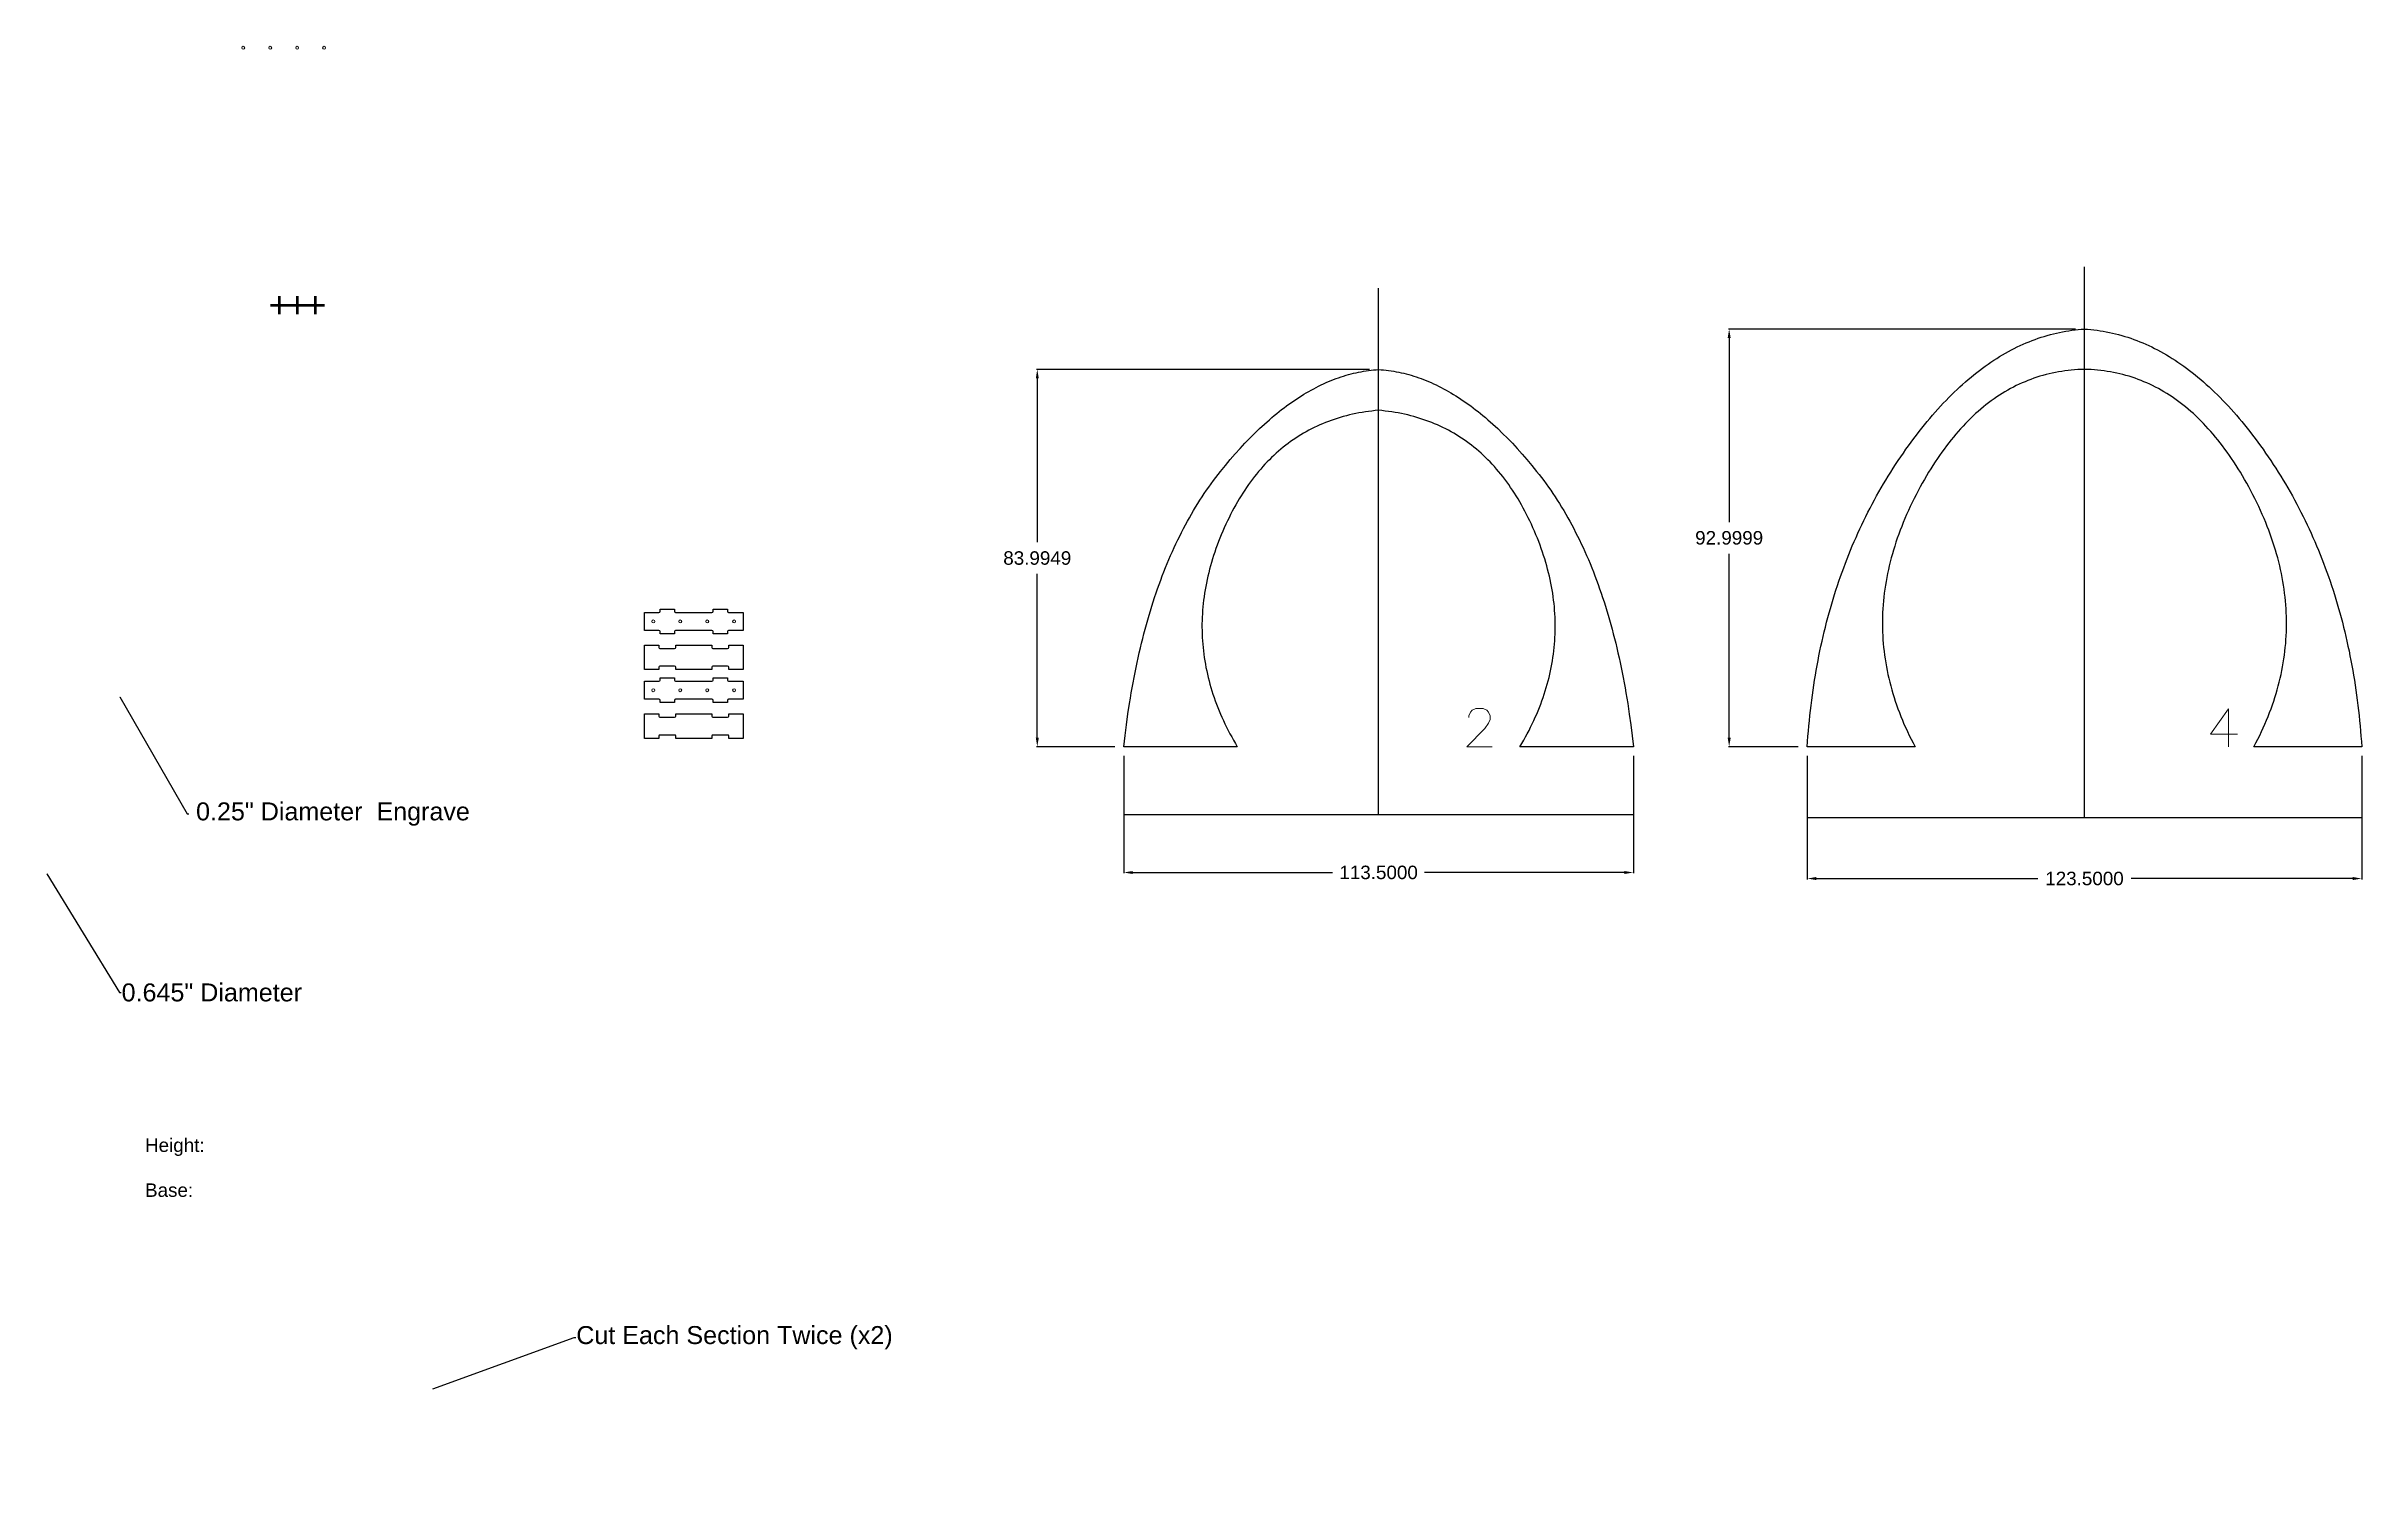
# Model space of a CAD drawing. Header units: inches. Extents: x -241 to 12541, y -1696 to 1281.
# Drawn here: x -241 to 275, y 34 to 351 of the extents above; entities that cross this region are included whole.
import ezdxf
from ezdxf import colors
from ezdxf.entities.mleader import LeaderData, LeaderLine
from ezdxf.math import Vec2, Vec3

# ---------------------------------------------------------------- set-up
doc = ezdxf.new("R2010")
doc.units = ezdxf.units.IN
doc.header["$MEASUREMENT"] = 0
doc.header["$PDMODE"] = 2
doc.header["$PDSIZE"] = 2
for name, color, linetype, lineweight in [('Annotation', 7, 'Continuous', 9), ('Drilling', 3, 'Continuous', 13), ('Engrave', 4, 'Continuous', 50)]:
    doc.layers.add(name, color=color, linetype=linetype, lineweight=lineweight)
doc.styles.get("Standard").update_dxf_attribs({"font": 'Arial.ttf'})
doc.dimstyles.get("Standard").update_dxf_attribs({"dimtxt": 3, "dimasz": 2, "dimexe": 0.18, "dimexo": 2, "dimgap": 2, "dimtad": 0, "dimtih": 1, "dimtoh": 1, "dimdec": 4, "dimzin": 0, "dimdsep": 46, "dimtxsty": 'Standard', "dimcen": 0.09, "dimadec": 0, "dimazin": 0, "dimtfac": 1, "dimtdec": 4, "dimtofl": 0, "dimtmove": 0, "dimatfit": 3, "dimfxl": 1, "dimtolj": 1, "dimtzin": 0, "dimarcsym": 0})

msp = doc.modelspace()

# ---------------------------------------------------------------- texts
at = {"layer": 'Annotation', "insert": (-218.78199, 107.61915), "char_height": 3, "attachment_point": 1}
msp.add_mtext_dynamic_manual_height_columns('Height: \\P \\PBase: ', width=45.2101633, gutter_width=1, heights=[0], dxfattribs=at)

# ---------------------------------------------------------------- blocks, each defined once
blk = doc.blocks.new('*U124')
at = {"layer": 'Drilling'}
blk.add_circle((0, 0), 0.333, dxfattribs=at)
blk = doc.blocks.new('*U125')
at = {"layer": 'Drilling', "color": 0, "linetype": 'ByBlock', "lineweight": -2, "transparency": 16777216}
for p in [(-18, 0), (-12, 0), (-6, 0), (0, 0)]:
    blk.add_blockref('*U124', p, dxfattribs=at)
blk = doc.blocks.new('*U318')
at = {"layer": 'Drilling'}
blk.add_circle((0, 0), 0.333, dxfattribs=at)
blk = doc.blocks.new('*U319')
at = {"layer": 'Drilling', "color": 0, "linetype": 'ByBlock', "lineweight": -2, "transparency": 16777216}
for p in [(-18, 0), (-12, 0), (-6, 0), (0, 0)]:
    blk.add_blockref('*U318', p, dxfattribs=at)
blk = doc.blocks.new('*D504')
at = {"color": 0, "lineweight": -2, "transparency": 16777216}
for p, q in [((-0.76, 192.84), (-0.76, 166.66)), ((112.74, 192.84), (112.74, 166.66)), ((1.24, 166.84), (45.75, 166.84)), ((110.74, 166.84), (66.24, 166.84))]:
    blk.add_line(p, q, dxfattribs=at)
at = {"color": 0, "transparency": 16777216}
for points in [[(1.24, 167.17), (1.24, 166.5), (-0.76, 166.84)], [(110.74, 167.17), (110.74, 166.5), (112.74, 166.84)]]:
    blk.add_solid(points, dxfattribs=at)
at = {"color": 0, "transparency": 16777216, "insert": (55.99, 166.84), "char_height": 3, "attachment_point": 5}
blk.add_mtext('\\A1;113.5000', dxfattribs=at)
blk = doc.blocks.new('*D505')
at = {"color": 0, "lineweight": -2, "transparency": 16777216}
for p, q in [((151.48, 192.84), (151.48, 165.31)), ((274.98, 192.84), (274.98, 165.31)), ((153.48, 165.49), (202.81, 165.49)), ((272.98, 165.49), (223.64, 165.49))]:
    blk.add_line(p, q, dxfattribs=at)
at = {"color": 0, "transparency": 16777216}
for points in [[(153.48, 165.83), (153.48, 165.16), (151.48, 165.49)], [(272.98, 165.83), (272.98, 165.16), (274.98, 165.49)]]:
    blk.add_solid(points, dxfattribs=at)
at = {"color": 0, "transparency": 16777216, "insert": (213.23, 165.49), "char_height": 3, "attachment_point": 5}
blk.add_mtext('\\A1;123.5000', dxfattribs=at)
blk = doc.blocks.new('*D506')
at = {"color": 0, "lineweight": -2, "transparency": 16777216}
for p, q in [((211.23, 287.84), (133.9, 287.84)), ((134.08, 285.84), (134.08, 244.86)), ((134.08, 196.84), (134.08, 237.82)), ((149.48, 194.84), (133.9, 194.84))]:
    blk.add_line(p, q, dxfattribs=at)
at = {"color": 0, "transparency": 16777216}
for points in [[(133.75, 285.84), (134.42, 285.84), (134.08, 287.84)], [(133.75, 196.84), (134.42, 196.84), (134.08, 194.84)]]:
    blk.add_solid(points, dxfattribs=at)
at = {"color": 0, "transparency": 16777216, "insert": (134.08, 241.34), "char_height": 3, "attachment_point": 5}
blk.add_mtext('\\A1;92.9999', dxfattribs=at)
blk = doc.blocks.new('*D507')
at = {"color": 0, "lineweight": -2, "transparency": 16777216}
for p, q in [((53.99, 278.84), (-20.22, 278.84)), ((-20.04, 276.84), (-20.04, 240.36)), ((-20.04, 196.84), (-20.04, 233.32)), ((-2.76, 194.84), (-20.22, 194.84))]:
    blk.add_line(p, q, dxfattribs=at)
at = {"color": 0, "transparency": 16777216}
for points in [[(-20.37, 276.84), (-19.7, 276.84), (-20.04, 278.84)], [(-20.37, 196.84), (-19.7, 196.84), (-20.04, 194.84)]]:
    blk.add_solid(points, dxfattribs=at)
at = {"color": 0, "transparency": 16777216, "insert": (-20.04, 236.84), "char_height": 3, "attachment_point": 5}
blk.add_mtext('\\A1;83.9949', dxfattribs=at)
blk = doc.blocks.new('*U520')
at = {"layer": 'Engrave'}
blk.add_point((0, 0), dxfattribs=at)
blk = doc.blocks.new('*U521')
at = {"layer": 'Engrave', "color": 0, "linetype": 'ByBlock', "lineweight": -2, "transparency": 16777216}
for p in [(0, 0), (4, 0), (8, 0)]:
    blk.add_blockref('*U520', p, dxfattribs=at)

# ---------------------------------------------------------------- dimensions: what is measured, and where the dimension line sits
for base, p1, p2, picture, middle in [((134.08313, 287.83759), (151.47508, 194.83772), (213.22508, 287.83759), '*D506', (134.08313, 241.33766)), ((-20.03569, 278.83593), (-0.75514, 194.84101), (55.99485, 278.83593), '*D507', (-20.03569, 236.83847))]:
    dim = msp.add_linear_dim(base=base, p1=p1, p2=p2, angle=90, dimstyle='Standard')
    dim.commit()
    dim.dimension.update_dxf_attribs({"geometry": picture, "text_midpoint": middle})
for base, p1, p2, picture, middle in [((112.74485, 166.83755), (-0.75514, 194.84101), (112.74485, 194.83928), '*D504', (55.99485, 166.83755)), ((274.97508, 165.49496), (151.47508, 194.83772), (274.97508, 194.83764), '*D505', (213.22508, 165.49496))]:
    dim = msp.add_linear_dim(base=base, p1=p1, p2=p2, dimstyle='Standard')
    dim.commit()
    dim.dimension.update_dxf_attribs({"geometry": picture, "text_midpoint": middle})

# ---------------------------------------------------------------- linework, layer by layer
for p, q in [((213.22508, 179.07634), (213.22508, 301.71345)), ((55.99485, 179.74885), (55.99485, 296.94762)), ((-0.75514, 179.74928), (112.74485, 179.74842)), ((151.47508, 179.07634), (274.97508, 179.07634))]:
    msp.add_line(p, q)
for points in [[(250.97411, 194.83764), (251.41786, 195.68002), (251.84761, 196.52308), (252.26336, 197.3668), (252.66514, 198.21118), (253.05291, 199.05622), (253.42672, 199.90191), (253.78651, 200.74826), (254.13233, 201.59529), (254.46416, 202.44297), (254.782, 203.2913), (255.08584, 204.1403), (255.3757, 204.98996), (255.65158, 205.84027), (255.91345, 206.69126), (256.16134, 207.5429), (256.39525, 208.39521), (256.61515, 209.24816), (256.82108, 210.10179), (257.01301, 210.95607), (257.19095, 211.81101), (257.35493, 212.66661), (257.50489, 213.52287), (257.64087, 214.3798), (257.76286, 215.23739), (257.87086, 216.09564), (257.96487, 216.95454), (258.04489, 217.81411), (258.11093, 218.67433), (258.16297, 219.53522), (258.20102, 220.39676), (258.22508, 221.25897), (258.23516, 222.12184), (258.23125, 222.98536), (258.21334, 223.84955), (258.18145, 224.7144), (258.13558, 225.57991), (258.07572, 226.44608), (258.00186, 227.31291), (257.91401, 228.1804), (257.81218, 229.04855), (257.69634, 229.91737), (257.56652, 230.78684), (257.42272, 231.65697), (257.26494, 232.52776), (257.09315, 233.39922), (256.90737, 234.27133), (256.70762, 235.14411), (256.49387, 236.01754), (256.26614, 236.89164), (256.02441, 237.7664), (255.76869, 238.64182), (255.49898, 239.51789), (255.21529, 240.39462), (254.91761, 241.27202), (254.60593, 242.15008), (254.28027, 243.0288), (253.94062, 243.90818), (253.58698, 244.78821), (253.21936, 245.66891), (252.83773, 246.55027), (252.44212, 247.43229), (252.03254, 248.31497), (251.60894, 249.19832), (251.17137, 250.08232), (250.72448, 250.95986), (250.27295, 251.82382), (249.8168, 252.67419), (249.35601, 253.51097), (248.89058, 254.33418), (248.42051, 255.1438), (247.94582, 255.93984), (247.46647, 256.72229), (246.9825, 257.49116), (246.49389, 258.24644), (246.00065, 258.98815), (245.50277, 259.71626), (245.00026, 260.43079), (244.49309, 261.13176), (243.98132, 261.81911), (243.46489, 262.4929), (242.94383, 263.15309), (242.41815, 263.79971), (241.88782, 264.43275), (241.35284, 265.05219), (240.81325, 265.65805), (240.26901, 266.25033), (239.72014, 266.82902), (239.16664, 267.39414), (238.60848, 267.94566), (238.0457, 268.48361), (237.47829, 269.00797), (236.90623, 269.51875), (236.32955, 270.01594), (235.74823, 270.49955), (235.16229, 270.96957), (234.57168, 271.426), (233.97645, 271.86886), (233.37659, 272.29814), (232.77209, 272.71382), (232.16295, 273.11593), (231.54918, 273.50446), (230.93077, 273.87937), (230.30773, 274.24073), (229.68005, 274.5885), (229.04773, 274.92269), (228.41079, 275.24329), (227.7692, 275.5503), (227.12298, 275.84375), (226.47214, 276.12358), (225.81664, 276.38986), (225.15651, 276.64254), (224.49175, 276.88162), (223.82234, 277.10715), (223.1483, 277.31907), (222.46964, 277.51743), (221.78633, 277.70218), (221.09839, 277.87336), (220.40582, 278.03096), (219.70859, 278.17497), (219.00675, 278.30539), (218.30027, 278.42223), (217.58915, 278.52548), (216.8734, 278.61516), (216.15301, 278.69126), (215.42797, 278.75376), (214.6983, 278.80269), (213.96401, 278.83802), (213.22508, 278.85977), (212.48614, 278.83802), (211.75184, 278.80269), (211.02218, 278.75376), (210.29715, 278.69126), (209.57676, 278.61516), (208.86101, 278.52548), (208.14989, 278.42223), (207.4434, 278.30539), (206.74155, 278.17497), (206.04434, 278.03096), (205.35176, 277.87336), (204.66382, 277.70218), (203.98051, 277.51743), (203.30184, 277.31907), (202.6278, 277.10715), (201.95841, 276.88162), (201.29365, 276.64254), (200.63351, 276.38986), (199.97802, 276.12358), (199.32716, 275.84375), (198.68094, 275.5503), (198.03936, 275.24329), (197.40241, 274.92269), (196.77009, 274.5885), (196.14241, 274.24073), (195.51937, 273.87937), (194.90097, 273.50446), (194.28719, 273.11593), (193.67807, 272.71382), (193.07357, 272.29814), (192.47369, 271.86886), (191.87847, 271.426), (191.28787, 270.96957), (190.70191, 270.49955), (190.12059, 270.01594), (189.54391, 269.51875), (188.97186, 269.00797), (188.40444, 268.48361), (187.84166, 267.94566), (187.28352, 267.39414), (186.73001, 266.82902), (186.18115, 266.25033), (185.6369, 265.65805), (185.0973, 265.05219), (184.56234, 264.43275), (184.03201, 263.79971), (183.50632, 263.15309), (182.98526, 262.4929), (182.46884, 261.81911), (181.95705, 261.13176), (181.4499, 260.43079), (180.94739, 259.71626), (180.4495, 258.98815), (179.95626, 258.24644), (179.46765, 257.49116), (178.98368, 256.72229), (178.50434, 255.93984), (178.02964, 255.1438), (177.55957, 254.33418), (177.09415, 253.51097), (176.63334, 252.67419), (176.17719, 251.82382), (175.72566, 250.95986), (175.27877, 250.08232), (174.8412, 249.19832), (174.41762, 248.31497), (174.00802, 247.43229), (173.61241, 246.55027), (173.2308, 245.66891), (172.86318, 244.78821), (172.50952, 243.90818), (172.16987, 243.0288), (171.84422, 242.15008), (171.53254, 241.27202), (171.23486, 240.39462), (170.95116, 239.51789), (170.68145, 238.64182), (170.42575, 237.7664), (170.18401, 236.89164), (169.95627, 236.01754), (169.74252, 235.14411), (169.54277, 234.27133), (169.357, 233.39922), (169.18522, 232.52776), (169.02743, 231.65697), (168.88362, 230.78684), (168.7538, 229.91737), (168.63798, 229.04855), (168.53615, 228.1804), (168.4483, 227.31291), (168.37444, 226.44608), (168.31457, 225.57991), (168.26869, 224.7144), (168.2368, 223.84955), (168.2189, 222.98536), (168.21498, 222.12184), (168.22507, 221.25897), (168.24914, 220.39676), (168.28718, 219.53522), (168.33923, 218.67433), (168.40526, 217.81411), (168.48529, 216.95454), (168.5793, 216.09564), (168.6873, 215.23739), (168.80929, 214.3798), (168.94526, 213.52287), (169.09523, 212.66661), (169.25919, 211.81101), (169.43714, 210.95607), (169.62907, 210.10179), (169.835, 209.24816), (170.0549, 208.39521), (170.28882, 207.5429), (170.5367, 206.69126), (170.79858, 205.84027), (171.07445, 204.98996), (171.3643, 204.1403), (171.66815, 203.2913), (171.986, 202.44297), (172.31782, 201.59529), (172.66364, 200.74826), (173.02344, 199.90191), (173.39723, 199.05622), (173.78501, 198.21118), (174.18679, 197.3668), (174.60255, 196.52308), (175.0323, 195.68002), (175.47575, 194.83709), (151.47508, 194.83772), (151.553, 196.00702), (151.63877, 197.17125), (151.73241, 198.33036), (151.8339, 199.48437), (151.94323, 200.63329), (152.06044, 201.77712), (152.1855, 202.91584), (152.3184, 204.04947), (152.45916, 205.178), (152.60779, 206.30141), (152.76427, 207.41975), (152.92861, 208.53298), (153.10079, 209.64111), (153.28084, 210.74414), (153.46875, 211.84208), (153.6645, 212.93491), (153.86812, 214.02265), (154.07959, 215.10529), (154.29891, 216.18284), (154.52609, 217.25527), (154.76114, 218.32262), (155.00402, 219.38487), (155.25477, 220.44202), (155.51339, 221.49407), (155.77984, 222.54102), (156.05416, 223.58287), (156.33634, 224.61962), (156.62637, 225.65129), (156.92425, 226.67784), (157.23, 227.6993), (157.54359, 228.71566), (157.86505, 229.72693), (158.19436, 230.73309), (158.53152, 231.73416), (158.87655, 232.73012), (159.22943, 233.721), (159.59016, 234.70676), (159.95875, 235.68743), (160.33519, 236.66301), (160.7195, 237.63348), (161.11165, 238.59886), (161.51166, 239.55914), (161.91952, 240.51432), (162.33526, 241.4644), (162.75884, 242.40939), (163.19027, 243.34927), (163.62957, 244.28405), (164.07672, 245.21375), (164.53172, 246.13833), (164.99458, 247.05783), (165.4653, 247.97222), (165.94387, 248.88151), (166.4303, 249.78571), (166.92459, 250.68482), (167.42673, 251.5788), (167.93672, 252.46771), (168.45458, 253.35152), (168.98029, 254.23022), (169.51384, 255.10382), (170.05527, 255.97232), (170.60455, 256.83573), (171.16168, 257.69404), (171.72666, 258.54726), (172.29951, 259.39537), (172.87726, 260.23466), (173.45697, 261.06143), (174.03865, 261.87565), (174.62227, 262.67733), (175.20786, 263.46648), (175.79541, 264.24311), (176.38491, 265.00719), (176.97639, 265.75873), (177.5698, 266.49773), (178.16519, 267.22421), (178.76254, 267.93815), (179.36183, 268.63955), (179.96309, 269.32841), (180.56632, 270.00475), (181.1715, 270.66854), (181.77864, 271.31979), (182.38773, 271.95851), (182.99879, 272.58469), (183.6118, 273.19834), (184.22677, 273.79946), (184.8437, 274.38802), (185.46259, 274.96407), (186.08344, 275.52757), (186.70626, 276.07854), (187.33102, 276.61697), (187.95776, 277.14286), (188.58644, 277.65622), (189.21709, 278.15704), (189.84969, 278.64533), (190.48426, 279.12108), (191.12077, 279.58429), (191.75926, 280.03497), (192.3997, 280.47311), (193.04211, 280.89872), (193.68647, 281.31179), (194.33279, 281.71233), (194.98107, 282.10033), (195.6313, 282.47579), (196.2835, 282.83871), (196.93765, 283.18909), (197.59376, 283.52696), (198.25184, 283.85227), (198.91187, 284.16505), (199.57386, 284.46529), (200.23782, 284.75301), (200.90372, 285.02819), (201.57158, 285.29082), (202.24141, 285.54093), (202.9132, 285.77848), (203.58694, 286.00351), (204.26265, 286.21601), (204.94032, 286.41597), (205.61994, 286.60339), (206.30151, 286.77827), (206.98507, 286.94062), (207.67055, 287.09043), (208.35801, 287.22771), (209.04743, 287.35246), (209.7388, 287.46465), (210.43215, 287.56432), (211.12744, 287.65146), (211.82469, 287.72604), (212.52391, 287.78811), (213.22508, 287.83759), (213.92625, 287.78802), (214.62545, 287.72596), (215.32272, 287.65137), (216.01801, 287.56423), (216.71134, 287.46457), (217.40272, 287.35237), (218.09214, 287.22762), (218.77959, 287.09034), (219.46509, 286.94054), (220.14864, 286.77819), (220.83022, 286.6033), (221.50983, 286.41589), (222.1875, 286.21593), (222.8632, 286.00343), (223.53695, 285.7784), (224.20873, 285.54084), (224.87857, 285.29073), (225.54643, 285.02811), (226.21234, 284.75293), (226.8763, 284.46521), (227.53827, 284.16497), (228.19832, 283.85219), (228.85639, 283.52687), (229.5125, 283.18901), (230.16665, 282.83862), (230.81886, 282.47571), (231.46909, 282.10025), (232.11737, 281.71225), (232.76369, 281.31171), (233.40805, 280.89864), (234.05044, 280.47302), (234.69089, 280.03489), (235.32937, 279.58421), (235.96589, 279.121), (236.60045, 278.64525), (237.23307, 278.15696), (237.8637, 277.65614), (238.4924, 277.14277), (239.11912, 276.61689), (239.74389, 276.07846), (240.3667, 275.52748), (240.98755, 274.96398), (241.60644, 274.38794), (242.22337, 273.79937), (242.83836, 273.19826), (243.45136, 272.58461), (244.06243, 271.95843), (244.67152, 271.31971), (245.27865, 270.66846), (245.88384, 270.00466), (246.48705, 269.32833), (247.08832, 268.63947), (247.68762, 267.93807), (248.28497, 267.22412), (248.88034, 266.49765), (249.47377, 265.75865), (250.06523, 265.00711), (250.65475, 264.24302), (251.24229, 263.4664), (251.82787, 262.67725), (252.41151, 261.87557), (252.99318, 261.06134), (253.57289, 260.23458), (254.15065, 259.39529), (254.72348, 258.54718), (255.28847, 257.69396), (255.84561, 256.83565), (256.39489, 255.97223), (256.9363, 255.10373), (257.46987, 254.23014), (257.99558, 253.35144), (258.51343, 252.46762), (259.02343, 251.57872), (259.52555, 250.68473), (260.01986, 249.78562), (260.50629, 248.88143), (260.98486, 247.97214), (261.45557, 247.05775), (261.91844, 246.13825), (262.37344, 245.21366), (262.82058, 244.28397), (263.25989, 243.34919), (263.69132, 242.4093), (264.1149, 241.46432), (264.53062, 240.51423), (264.93848, 239.55905), (265.3385, 238.59877), (265.73066, 237.6334), (266.11495, 236.66293), (266.49141, 235.68734), (266.86, 234.70668), (267.22073, 233.72091), (267.57361, 232.73004), (267.91864, 231.73408), (268.25579, 230.73301), (268.58511, 229.72684), (268.90655, 228.71558), (269.22016, 227.69922), (269.5259, 226.67776), (269.82377, 225.65121), (270.11382, 224.61954), (270.396, 223.58279), (270.6703, 222.54094), (270.93676, 221.49398), (271.19537, 220.44194), (271.44612, 219.38479), (271.68901, 218.32254), (271.92405, 217.25519), (272.15125, 216.18276), (272.37058, 215.10521), (272.58202, 214.02257), (272.78565, 212.93483), (272.9814, 211.842), (273.1693, 210.74405), (273.34934, 209.64102), (273.52155, 208.5329), (273.68589, 207.41966), (273.84236, 206.30133), (273.99098, 205.17791), (274.13175, 204.04939), (274.26466, 202.91576), (274.38972, 201.77704), (274.50691, 200.63321), (274.61626, 199.48429), (274.71775, 198.33027), (274.81139, 197.17116), (274.89715, 196.00694), (274.97508, 194.83764)], [(55.99484, 278.83593), (56.55496, 278.79502), (57.11472, 278.7458), (57.67419, 278.68657), (58.23332, 278.61734), (58.79214, 278.53811), (59.35065, 278.44884), (59.90882, 278.34961), (60.46669, 278.24033), (61.02423, 278.12107), (61.58146, 277.9918), (62.13837, 277.85254), (62.69496, 277.70323), (63.25123, 277.54397), (63.80718, 277.37466), (64.36283, 277.19536), (64.91814, 277.00604), (65.47314, 276.80675), (66.0278, 276.59741), (66.58218, 276.37809), (67.13622, 276.14879), (67.68994, 275.90943), (68.24336, 275.66011), (68.79644, 275.40075), (69.34921, 275.13141), (69.90165, 274.85205), (70.45379, 274.56268), (71.00559, 274.26333), (71.55709, 273.95394), (72.10828, 273.63457), (72.65914, 273.30518), (73.20968, 272.9658), (73.75989, 272.6164), (74.30979, 272.257), (74.85939, 271.88758), (75.40865, 271.50818), (75.95759, 271.11876), (76.50622, 270.71933), (77.05454, 270.3099), (77.60253, 269.89047), (78.15021, 269.46102), (78.69755, 269.02157), (79.24459, 268.57212), (79.79132, 268.11266), (80.33771, 267.64321), (81.42955, 266.67425), (82.52012, 265.66529), (83.60941, 264.61629), (84.69746, 263.52727), (85.78419, 262.39825), (86.86966, 261.22918), (87.95387, 260.02009), (89.0368, 258.77098), (90.11846, 257.48186), (91.19883, 256.15271), (91.73554, 255.47371), (92.26589, 254.78583), (92.78987, 254.08911), (93.30753, 253.38351), (93.81882, 252.66908), (94.32376, 251.94577), (94.82236, 251.21362), (95.31459, 250.47259), (95.8005, 249.72272), (96.28003, 248.964), (96.75322, 248.19639), (97.22005, 247.41994), (97.68055, 246.63464), (98.13469, 245.84047), (98.58248, 245.03744), (99.02391, 244.22555), (99.45901, 243.40482), (99.88775, 242.57521), (100.31014, 241.73675), (100.72618, 240.88943), (101.13586, 240.03325), (101.53919, 239.16822), (101.93618, 238.29433), (102.32682, 237.41157), (102.71109, 236.51997), (103.08904, 235.6195), (103.46062, 234.71016), (103.82584, 233.79198), (104.18475, 232.86494), (104.53728, 231.92902), (104.88346, 230.98427), (105.22329, 230.03065), (105.55676, 229.06818), (105.8839, 228.09683), (106.20468, 227.11665), (106.51911, 226.12759), (106.82719, 225.12969), (107.12891, 224.12291), (107.4243, 223.10727), (107.71332, 222.0828), (107.99598, 221.04946), (108.27232, 220.00726), (108.5423, 218.95619), (108.80593, 217.89627), (109.06321, 216.8275), (109.31412, 215.74986), (109.55871, 214.66336), (109.79693, 213.56801), (110.0288, 212.4638), (110.25433, 211.35073), (110.4735, 210.2288), (110.68632, 209.09801), (110.89279, 207.95837), (111.09291, 206.80987), (111.28669, 205.65251), (111.47411, 204.48629), (111.8299, 202.12727), (112.16029, 199.73283), (112.46526, 197.30294), (112.74485, 194.83928), (87.47208, 194.83764), (87.90068, 195.56276), (88.31726, 196.28868), (88.72184, 197.01539), (89.11441, 197.74287), (89.495, 198.47115), (89.86357, 199.20022), (90.22015, 199.93007), (90.56472, 200.66071), (90.89729, 201.39214), (91.21786, 202.12434), (91.52643, 202.85734), (91.823, 203.59114), (92.10757, 204.32571), (92.38014, 205.06107), (92.64071, 205.79722), (92.88926, 206.53415), (93.12584, 207.27189), (93.3504, 208.0104), (93.56296, 208.74969), (93.76351, 209.48977), (93.95207, 210.23065), (94.12864, 210.97232), (94.29319, 211.71477), (94.44575, 212.458), (94.5863, 213.20202), (94.71486, 213.94683), (94.83141, 214.69243), (94.93596, 215.43882), (95.02851, 216.186), (95.10907, 216.93396), (95.17761, 217.68269), (95.23415, 218.43223), (95.27869, 219.18255), (95.31125, 219.93366), (95.33179, 220.68555), (95.34033, 221.43823), (95.33687, 222.19171), (95.32141, 222.94597), (95.29396, 223.70101), (95.2545, 224.45684), (95.20303, 225.21346), (95.13957, 225.97086), (95.06409, 226.72907), (94.97664, 227.48804), (94.87716, 228.2478), (94.76569, 229.00836), (94.64223, 229.76971), (94.50676, 230.53183), (94.35929, 231.29476), (94.19982, 232.05846), (94.02834, 232.82296), (93.84487, 233.58823), (93.64939, 234.3543), (93.44191, 235.12115), (93.22244, 235.88879), (92.99096, 236.65723), (92.74747, 237.42644), (92.492, 238.19646), (92.22451, 238.96723), (91.94503, 239.73882), (91.65354, 240.51118), (91.35005, 241.28433), (91.03457, 242.05827), (90.70708, 242.833), (90.37033, 243.60258), (90.02705, 244.36108), (89.67725, 245.1085), (89.32091, 245.84484), (88.95805, 246.57009), (88.58865, 247.28427), (88.21273, 247.98737), (87.83028, 248.6794), (87.4413, 249.36033), (87.0458, 250.03019), (86.64378, 250.68897), (86.23522, 251.33668), (85.82012, 251.97329), (85.39851, 252.59884), (84.97037, 253.21329), (84.53569, 253.81666), (84.09451, 254.40897), (83.64678, 254.99018), (83.19253, 255.56032), (82.73175, 256.11939), (82.26444, 256.66736), (81.79059, 257.20426), (81.31023, 257.73007), (80.82334, 258.2448), (80.32993, 258.74847), (79.82997, 259.24104), (79.3235, 259.72252), (78.8105, 260.19296), (78.29097, 260.65229), (77.7649, 261.10054), (77.23232, 261.53772), (76.69321, 261.96382), (76.14757, 262.37882), (75.5954, 262.78276), (75.03669, 263.17562), (74.47147, 263.55739), (73.89972, 263.92808), (73.32143, 264.28769), (72.73662, 264.63623), (72.14529, 264.97368), (71.54741, 265.30005), (70.94303, 265.61534), (70.33211, 265.91955), (69.71466, 266.21268), (69.09069, 266.49475), (68.46018, 266.76572), (67.82315, 267.02559), (67.17958, 267.27441), (66.52951, 267.51215), (65.87289, 267.7388), (65.20975, 267.95437), (64.54008, 268.15886), (63.86387, 268.35226), (63.18115, 268.53459), (62.4919, 268.70584), (61.79611, 268.86601), (61.0938, 269.01511), (60.38497, 269.15312), (59.66959, 269.28005), (58.94771, 269.3959), (58.21929, 269.50065), (57.48434, 269.59434), (56.74286, 269.67696), (55.99484, 269.74848), (55.24684, 269.67696), (54.50537, 269.59434), (53.77043, 269.50065), (53.04201, 269.3959), (52.32011, 269.28005), (51.60475, 269.15312), (50.89591, 269.01511), (50.19361, 268.86601), (49.49782, 268.70584), (48.80857, 268.53459), (48.12584, 268.35226), (47.44964, 268.15886), (46.77997, 267.95437), (46.11683, 267.7388), (45.46022, 267.51215), (44.81012, 267.27441), (44.16657, 267.02559), (43.52954, 266.76572), (42.89904, 266.49475), (42.27505, 266.21268), (41.65761, 265.91955), (41.04668, 265.61534), (40.44229, 265.30005), (39.84443, 264.97368), (39.25309, 264.63623), (38.66829, 264.28769), (38.09, 263.92808), (37.51825, 263.55739), (36.95301, 263.17562), (36.39432, 262.78276), (35.84215, 262.37882), (35.29651, 261.96382), (34.7574, 261.53772), (34.2248, 261.10054), (33.69875, 260.65229), (33.17922, 260.19296), (32.66622, 259.72252), (32.15973, 259.24104), (31.65979, 258.74847), (31.16637, 258.2448), (30.67947, 257.73007), (30.19911, 257.20426), (29.72528, 256.66736), (29.25797, 256.11939), (28.79719, 255.56032), (28.34293, 254.99018), (27.89521, 254.40897), (27.45401, 253.81666), (27.01934, 253.21329), (26.59119, 252.59884), (26.16958, 251.97329), (25.7545, 251.33668), (25.34594, 250.68897), (24.94391, 250.03019), (24.5484, 249.36033), (24.15943, 248.6794), (23.77698, 247.98737), (23.40107, 247.28427), (23.03168, 246.57009), (22.6688, 245.84484), (22.31247, 245.1085), (21.96266, 244.36108), (21.61939, 243.60258), (21.28264, 242.833), (20.95514, 242.05827), (20.63965, 241.28433), (20.33616, 240.51118), (20.04469, 239.73882), (19.76521, 238.96723), (19.49772, 238.19646), (19.24223, 237.42644), (18.99876, 236.65723), (18.76728, 235.88879), (18.5478, 235.12115), (18.34032, 234.3543), (18.14484, 233.58823), (17.96137, 232.82296), (17.7899, 232.05846), (17.63043, 231.29476), (17.48296, 230.53183), (17.34748, 229.76971), (17.22401, 229.00836), (17.11255, 228.2478), (17.01308, 227.48804), (16.92561, 226.72907), (16.85015, 225.97086), (16.78668, 225.21346), (16.73522, 224.45684), (16.69576, 223.70101), (16.6683, 222.94597), (16.65284, 222.19171), (16.64939, 221.43823), (16.65793, 220.68555), (16.67847, 219.93366), (16.71101, 219.18255), (16.75555, 218.43223), (16.81211, 217.68269), (16.88065, 216.93396), (16.96121, 216.186), (17.05376, 215.43882), (17.1583, 214.69243), (17.27486, 213.94683), (17.40341, 213.20202), (17.54397, 212.458), (17.69653, 211.71477), (17.86108, 210.97232), (18.03764, 210.23065), (18.22619, 209.48977), (18.42676, 208.74969), (18.63932, 208.0104), (18.86389, 207.27189), (19.10044, 206.53415), (19.34901, 205.79722), (19.60958, 205.06107), (19.88215, 204.32571), (20.16671, 203.59114), (20.46328, 202.85734), (20.77186, 202.12434), (21.09243, 201.39214), (21.425, 200.66071), (21.76957, 199.93007), (22.12615, 199.20022), (22.49472, 198.47115), (22.8753, 197.74287), (23.26787, 197.01539), (23.67246, 196.28868), (24.08904, 195.56276), (24.51762, 194.83764), (-0.75514, 194.84101), (-0.47554, 197.30632), (-0.17056, 199.73621), (0.15982, 202.13065), (0.51561, 204.48966), (0.70303, 205.65589), (0.8968, 206.81325), (1.09693, 207.96175), (1.3034, 209.10139), (1.51622, 210.23218), (1.73539, 211.35411), (1.96091, 212.46718), (2.19279, 213.57139), (2.43101, 214.66673), (2.67559, 215.75323), (2.92651, 216.83087), (3.18379, 217.89965), (3.44741, 218.95957), (3.71739, 220.01064), (3.99372, 221.05283), (4.2764, 222.08618), (4.56543, 223.11065), (4.8608, 224.12629), (5.16253, 225.13307), (5.47061, 226.13097), (5.78504, 227.12002), (6.10582, 228.10021), (6.43296, 229.07155), (6.76643, 230.03402), (7.10626, 230.98765), (7.45244, 231.9324), (7.80498, 232.86832), (8.16386, 233.79536), (8.52909, 234.71354), (8.90068, 235.62287), (9.27861, 236.52334), (9.6629, 237.41494), (10.05354, 238.29771), (10.45053, 239.17159), (10.85386, 240.03662), (11.26354, 240.8928), (11.67958, 241.74012), (12.10197, 242.57858), (12.53071, 243.40819), (12.96579, 244.22893), (13.40723, 245.04082), (13.85503, 245.84384), (14.30916, 246.63801), (14.76965, 247.42332), (15.2365, 248.19976), (15.70969, 248.96737), (16.18923, 249.72609), (16.67512, 250.47597), (17.16736, 251.217), (17.66596, 251.94915), (18.1709, 252.67246), (18.68219, 253.38689), (19.19984, 254.09248), (19.72383, 254.78921), (20.25418, 255.47708), (20.79087, 256.15608), (21.87126, 257.48523), (22.95291, 258.77436), (24.03584, 260.02347), (25.12004, 261.23255), (26.20553, 262.40162), (27.29228, 263.53065), (28.38029, 264.61966), (29.46959, 265.66866), (30.56016, 266.67762), (31.652, 267.64658), (32.1984, 268.11604), (32.74512, 268.5755), (33.29216, 269.02494), (33.83951, 269.4644), (34.38719, 269.89384), (34.93518, 270.31327), (35.4835, 270.72271), (36.03212, 271.12214), (36.58107, 271.51155), (37.13033, 271.89096), (37.67991, 272.26037), (38.22982, 272.61977), (38.78004, 272.96918), (39.33058, 273.30855), (39.88144, 273.63794), (40.43262, 273.95732), (40.98411, 274.26671), (41.53593, 274.56605), (42.08807, 274.85543), (42.64051, 275.13479), (43.19328, 275.40412), (43.74637, 275.66348), (44.29978, 275.9128), (44.8535, 276.15216), (45.40754, 276.38147), (45.9619, 276.60079), (46.51658, 276.81012), (47.07158, 277.00941), (47.6269, 277.19873), (48.18253, 277.37804), (48.73848, 277.54734), (49.29476, 277.70661), (49.85134, 277.85591), (50.40825, 277.99518), (50.96548, 278.12444), (51.52303, 278.24371), (52.08089, 278.35298), (52.63907, 278.45222), (53.19758, 278.54148), (53.7564, 278.62072), (54.31553, 278.68994), (54.875, 278.74918), (55.43476, 278.7984)]]:
    msp.add_lwpolyline(points, close=True)
for points in [[(-107.56244, 220.74026), (-107.56244, 224.74026), (-104.31244, 224.74026, 0.414213562), (-104.06244, 224.99026), (-104.06244, 225.49026), (-100.86244, 225.49026), (-100.86244, 224.99026, 0.414213562), (-100.61244, 224.74026), (-92.51244, 224.74026, 0.414213562), (-92.26244, 224.99026), (-92.26244, 225.49026), (-89.06244, 225.49026), (-89.06244, 224.99026, 0.414213562), (-88.81244, 224.74026), (-85.56244, 224.74026), (-85.56244, 220.74026), (-88.81244, 220.74026, 0.414213562), (-89.06244, 220.49026), (-89.06244, 219.99026), (-92.26244, 219.99026), (-92.26244, 220.49026, 0.414213562), (-92.51244, 220.74026), (-100.61244, 220.74026, 0.414213562), (-100.86244, 220.49026), (-100.86244, 219.99026), (-104.06244, 219.99026), (-104.06244, 220.49026, 0.414213562), (-104.31244, 220.74026)], [(-104.36244, 217.47058), (-104.36244, 216.97058, 0.414213562), (-104.11244, 216.72058), (-100.81244, 216.72058, 0.414213562), (-100.56244, 216.97058), (-100.56244, 217.47058), (-92.56244, 217.47058), (-92.56244, 216.97058, 0.414213562), (-92.31244, 216.72058), (-89.01244, 216.72058, 0.414213562), (-88.76244, 216.97058), (-88.76244, 217.47058), (-85.56244, 217.47058), (-85.56244, 212.02058), (-88.76244, 212.02058), (-88.76244, 212.52058, 0.414213562), (-89.01244, 212.77058), (-92.31244, 212.77058, 0.414213562), (-92.56244, 212.52058), (-92.56244, 212.02058), (-100.56244, 212.02058), (-100.56244, 212.52058, 0.414213562), (-100.81244, 212.77058), (-104.11244, 212.77058, 0.414213562), (-104.36244, 212.52058), (-104.36244, 212.02058), (-107.56244, 212.02058), (-107.56244, 217.47058)], [(-107.56244, 205.42252), (-107.56244, 209.42252), (-104.31244, 209.42252, 0.414213562), (-104.06244, 209.67252), (-104.06244, 210.17252), (-100.86244, 210.17252), (-100.86244, 209.67252, 0.414213562), (-100.61244, 209.42252), (-92.51244, 209.42252, 0.414213562), (-92.26244, 209.67252), (-92.26244, 210.17252), (-89.06244, 210.17252), (-89.06244, 209.67252, 0.414213562), (-88.81244, 209.42252), (-85.56244, 209.42252), (-85.56244, 205.42252), (-88.81244, 205.42252, 0.414213562), (-89.06244, 205.17252), (-89.06244, 204.67252), (-92.26244, 204.67252), (-92.26244, 205.17252, 0.414213562), (-92.51244, 205.42252), (-100.61244, 205.42252, 0.414213562), (-100.86244, 205.17252), (-100.86244, 204.67252), (-104.06244, 204.67252), (-104.06244, 205.17252, 0.414213562), (-104.31244, 205.42252)], [(-104.36244, 202.15284), (-104.36244, 201.65284, 0.414213562), (-104.11244, 201.40284), (-100.81244, 201.40284, 0.414213562), (-100.56244, 201.65284), (-100.56244, 202.15284), (-92.56244, 202.15284), (-92.56244, 201.65284, 0.414213562), (-92.31244, 201.40284), (-89.01244, 201.40284, 0.414213562), (-88.76244, 201.65284), (-88.76244, 202.15284), (-85.56244, 202.15284), (-85.56244, 196.70284), (-88.76244, 196.70284), (-88.76244, 197.20284, 0.414213562), (-89.01244, 197.45284), (-92.31244, 197.45284, 0.414213562), (-92.56244, 197.20284), (-92.56244, 196.70284), (-100.56244, 196.70284), (-100.56244, 197.20284, 0.414213562), (-100.81244, 197.45284), (-104.11244, 197.45284, 0.414213562), (-104.36244, 197.20284), (-104.36244, 196.70284), (-107.56244, 196.70284), (-107.56244, 202.15284)]]:
    msp.add_lwpolyline(points, format="xyb", close=True)
at = {"layer": 'Annotation'}
for points in [[(76.05447, 201.32984), (76.05447, 201.73561), (76.45636, 202.54714), (76.85826, 202.9529), (77.66205, 203.35866), (79.26962, 203.35866), (80.07341, 202.9529), (80.4753, 202.54714), (80.87719, 201.73561), (80.87719, 200.92408), (80.4753, 200.11255), (79.67151, 198.89526), (75.65258, 194.83764), (81.27908, 194.83764)], [(245.30293, 194.83764), (245.30293, 203.25432), (241.28491, 197.64321), (247.31194, 197.64321)]]:
    msp.add_lwpolyline(points, dxfattribs=at)
at = {"layer": 'Drilling'}
for centre in [(-196.89795, 350.47126), (-190.89795, 350.47126), (-184.89795, 350.47126), (-178.89795, 350.47126)]:
    msp.add_circle(centre, 0.3225, dxfattribs=at)

# ---------------------------------------------------------------- block references
at = {"layer": 'Drilling', "xscale": -1, "rotation": 180}
for name, p in [('*U125', (-87.56244, 222.74026)), ('*U319', (-87.56244, 207.42252))]:
    msp.add_blockref(name, p, dxfattribs=at)
at = {"layer": 'Engrave'}
msp.add_blockref('*U521', (-188.81704, 293.18159), dxfattribs=at)

msp.set_redraw_order([(e.dxf.handle, doc.entitydb.next_handle()) for e in msp.query("TEXT MTEXT ATTDEF DIMENSION ARC_DIMENSION")])  # texts and dimensions are drawn at this point

# ---------------------------------------------------------------- leaders
at = {"layer": 'Annotation'}
ml = msp.add_multileader_mtext('Standard', dxfattribs=at)
ml.set_content('\\A1; 0.25" Diameter  Engrave', color=256)
ml.set_leader_properties()
ml.build(insert=Vec2(0, 0))
ml.multileader.update_dxf_attribs({"text_right_attachment_type": 6, "dogleg_length": 0.36, "arrow_head_size": 0.18})
ctx = ml.context
ctx.base_point, ctx.arrow_head_size, ctx.landing_gap_size, ctx.plane_origin = Vec3(-209.05977, 179.87282), 0.18, 0.09, Vec3(-83.87099, 159.17026)
ctx.right_attachment = 6
notes = []
notes.append((ctx, [(1, (1, 1, 0), (-209.41977, 179.87282), (1, 0), 0.36, [(0, [(-224.47979, 206.13703)], 0, [])])]))
ctx.mtext.insert, ctx.mtext.flow_direction = Vec3(-208.96977, 182.44581), 5
ml = msp.add_multileader_mtext('Standard', dxfattribs=at)
ml.set_content('\\A1;0.645" Diameter', color=256)
ml.set_leader_properties()
ml.build(insert=Vec2(0, 0))
ml.multileader.update_dxf_attribs({"text_right_attachment_type": 6, "dogleg_length": 0.36, "arrow_head_size": 0.18})
ctx = ml.context
ctx.base_point, ctx.arrow_head_size, ctx.landing_gap_size, ctx.plane_origin = Vec3(-224.09381, 140.11178), 0.18, 0.09, Vec3(-98.90502, 119.40922)
ctx.right_attachment = 6
notes.append((ctx, [(1, (1, 1, 0), (-224.45381, 140.11178), (1, 0), 0.36, [(0, [(-240.77718, 166.6721)], 0, [])])]))
ctx.mtext.insert, ctx.mtext.flow_direction = Vec3(-224.00381, 142.13906), 5
ml = msp.add_multileader_mtext('Standard', dxfattribs=at)
ml.set_content('\\A1;Cut Each Section Twice (x2) ', color=256)
ml.set_leader_properties()
ml.build(insert=Vec2(0, 0))
ml.multileader.update_dxf_attribs({"text_right_attachment_type": 6, "dogleg_length": 0.36, "arrow_head_size": 0.18})
ctx = ml.context
ctx.base_point, ctx.arrow_head_size, ctx.landing_gap_size, ctx.plane_origin = Vec3(-122.82003, 63.29521), 0.18, 0.09, Vec3(12.7191, 28.05582)
ctx.right_attachment = 6
notes.append((ctx, [(1, (1, 1, 0), (-123.18003, 63.29521), (1, 0), 0.36, [(0, [(-154.85264, 51.83749)], 0, [])])]))
ctx.mtext.insert, ctx.mtext.flow_direction = Vec3(-122.73003, 65.84091), 5
for ctx, leaders in notes:
    for number, flags, end, landing, length, lines in leaders:
        leader = LeaderData()
        leader.index, (leader.has_last_leader_line, leader.has_dogleg_vector, leader.attachment_direction) = number, flags
        leader.last_leader_point, leader.dogleg_vector, leader.dogleg_length = Vec3(end), Vec3(landing), length
        for number, points, colour, breaks in lines:
            line = LeaderLine()
            line.index, line.vertices, line.color, line.breaks = number, Vec3.list(points), colors.encode_raw_color(colour), breaks
            leader.lines.append(line)
        ctx.leaders.append(leader)

doc.saveas('drawing.dxf')
